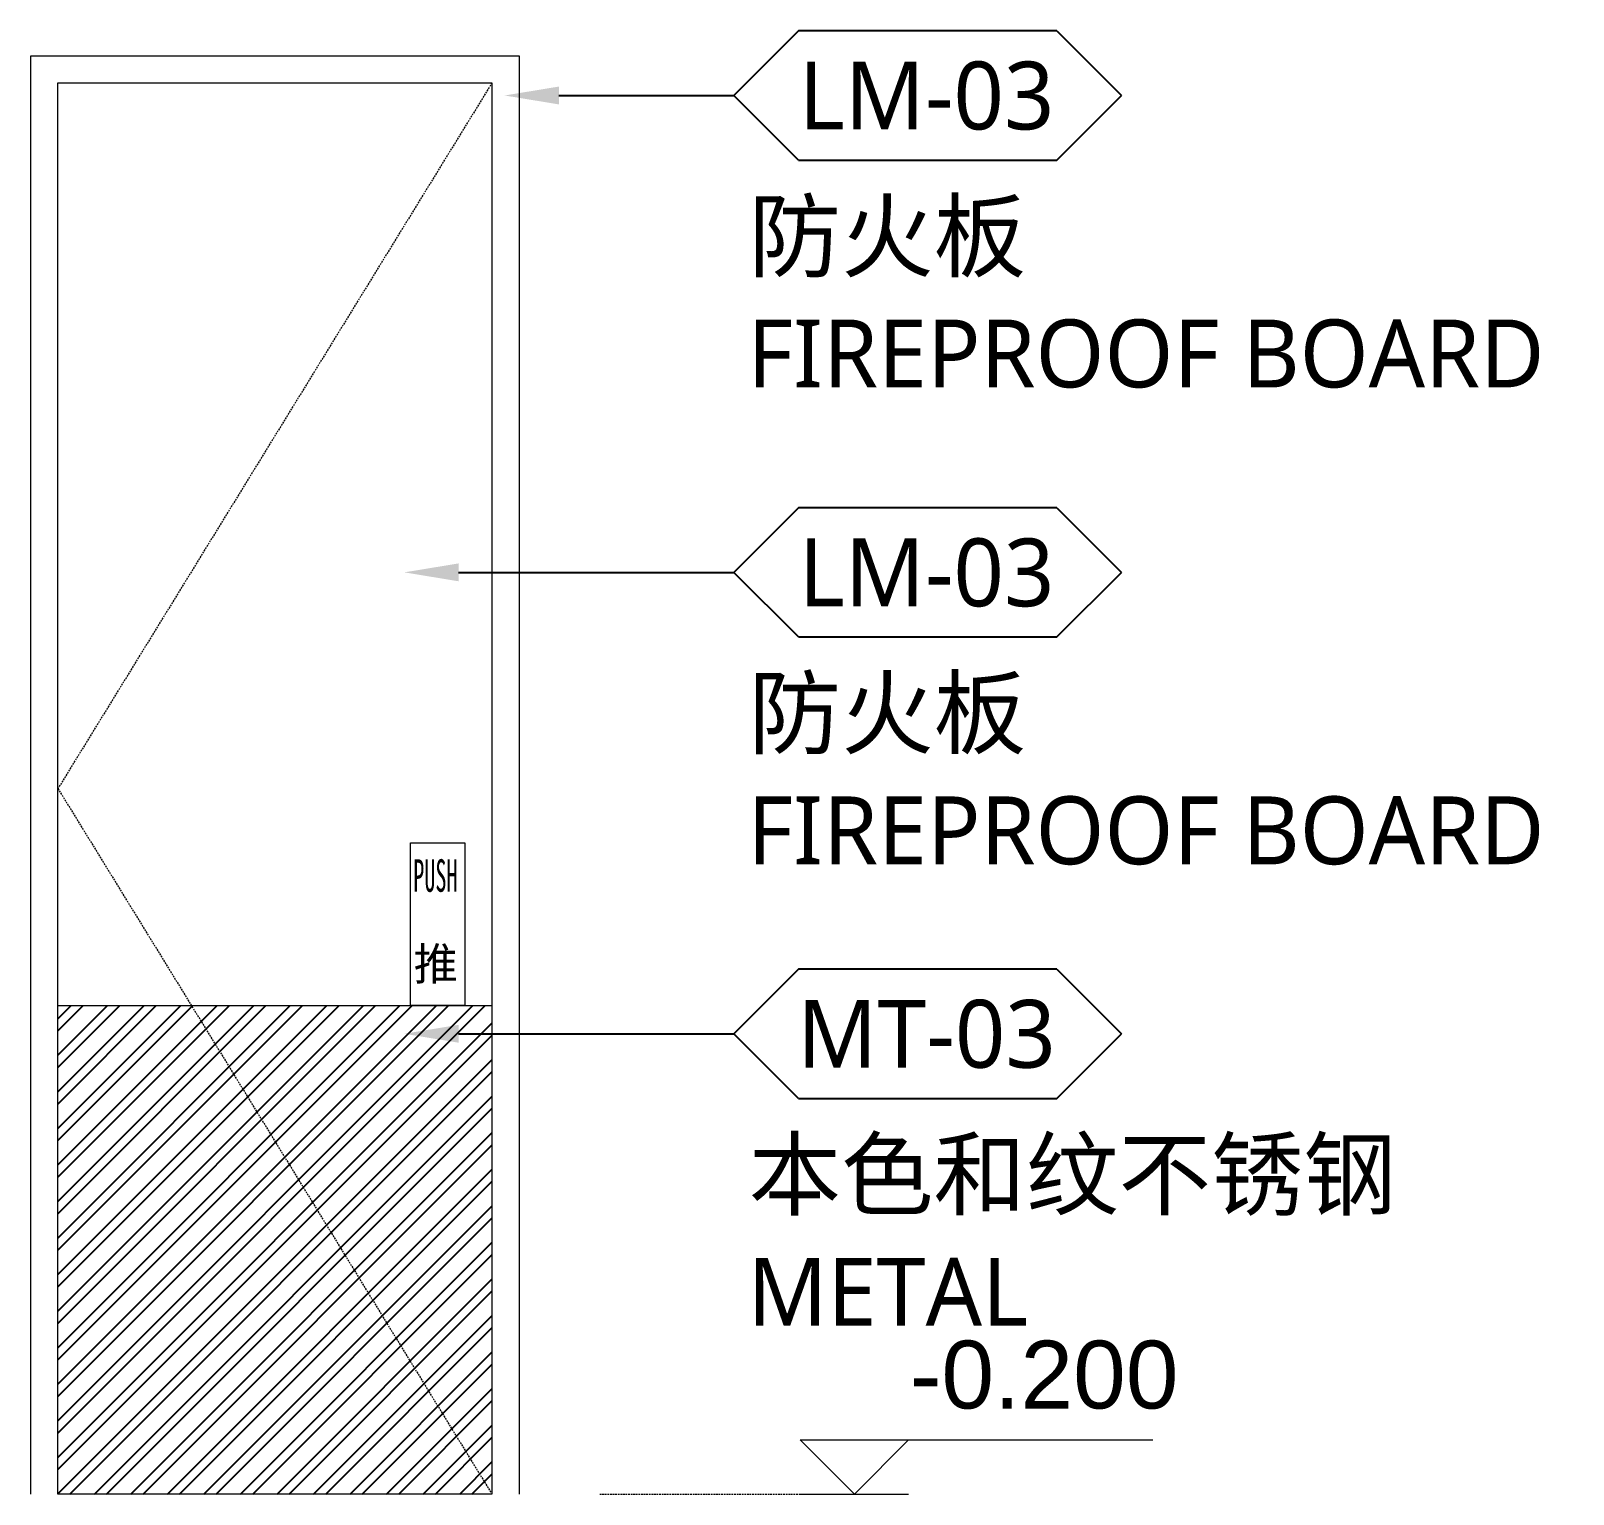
# Model space of a CAD drawing. Header units: millimetres. Extents: x -59920 to -20716, y 18887 to 47087.
# Drawn here: x -39945 to -37102, y 35764 to 38460 of the extents above; entities that cross this region are included whole.
import ezdxf
from ezdxf import colors
from ezdxf.entities.mleader import LeaderData, LeaderLine
from ezdxf.enums import TextEntityAlignment as Align
from ezdxf.math import Vec2, Vec3

# ---------------------------------------------------------------- set-up
doc = ezdxf.new("R2010")
doc.units = ezdxf.units.MM
doc.linetypes.add('_ACM-G-HIDDEN', pattern=[4.7625, 3.175, -1.5875])
doc.layers.add('0 @ 50', color=7, linetype='Continuous')
doc.layers.add('WALL TYPE$0$G-ANNO-NOTE-CH', color=7, linetype='Continuous')
for name, color, linetype, lineweight in [('_ACM-A-ANNO-DIMS', 1, 'Continuous', 13), ('_ACM-A-DETL-THIN', 2, 'Continuous', 13), ('_ACM-A-ELVE-HIDD', 1, '_ACM-G-HIDDEN', 13)]:
    doc.layers.add(name, color=color, linetype=linetype, lineweight=lineweight)
doc.styles.add('_ACM-G-NOTES', font='arial.ttf')
doc.styles.add('MtXpl_', font='simhei.ttf')
doc.styles.add('WALL TYPE$0$Aecom Chinese', font='Microsoft YaHei.ttf')

msp = doc.modelspace()

# ---------------------------------------------------------------- texts
at = {"color": 251, "style": 'MtXpl_', "width": 0.5}
msp.add_text('PUSH', height=60, dxfattribs=at).set_placement((-39239.7, 36874.1))
at = {"color": 251, "style": 'MtXpl_'}
msp.add_text('推', height=60, dxfattribs=at).set_placement((-39238.9, 36711.4))

# ---------------------------------------------------------------- blocks, each defined once
blk = doc.blocks.new('WHA12202707')
at = {"transparency": 16777216}
for p, q in [((2.381, 2.381), (0, 0)), ((11.906, 2.381), (2.381, 2.381)), ((11.906, 2.381), (14.287, 0)), ((2.381, -2.381), (0, 0)), ((11.906, -2.381), (14.287, 0)), ((2.381, -2.381), (11.906, -2.381))]:
    blk.add_line(p, q, dxfattribs=at)
at = {"transparency": 16777216, "style": 'WALL TYPE$0$Aecom Chinese'}
blk.add_attdef('英文2', (0.492, -14.583), '', height=2.5, dxfattribs=at)
at = {"layer": 'WALL TYPE$0$G-ANNO-NOTE-CH', "transparency": 16777216, "style": 'WALL TYPE$0$Aecom Chinese'}
blk.add_attdef('编号', text='', height=2.5, dxfattribs=at).set_placement((7.101, 0), align=Align.MIDDLE)
for tag, p in [('中文', (0.538, -5.179)), ('英文', (0.492, -9.507))]:
    blk.add_attdef(tag, text='', height=2.5, dxfattribs=at).set_placement(p, align=Align.MIDDLE_LEFT)
blk = doc.blocks.new('*U134')
for p, q in [((-2, 2), (2, 2)), ((0, 0), (-2, 2)), ((2, 2), (0, 0)), ((2, 2), (11, 2)), ((-2, 0), (2, 0))]:
    blk.add_line(p, q)
at = {"style": '_ACM-G-NOTES'}
blk.add_attdef('HEIGHT-1', text='', height=2.5, dxfattribs=at).set_placement((2.047, 5.655), align=Align.TOP_LEFT)

# ---------------------------------------------------------------- hatches: boundary and pattern name
h = msp.add_hatch()
h.set_pattern_fill('ANSI32', color=8, scale=5)
h.set_pattern_definition([(45, (-3025.996, 21647.86), (-33.67596, 33.67596), []), (45, (-3003.545, 21647.86), (-33.67596, 33.67596), [])])
h.paths.add_polyline_path([(-39094.6, 35764.4), (-39094.6, 36664.4), (-39894.6, 36664.4), (-39894.6, 35764.4)])

# ---------------------------------------------------------------- linework, layer by layer
at = {"layer": '_ACM-A-DETL-THIN'}
for points in [[(-39944.6, 35764.4), (-39944.6, 38414.4), (-39044.6, 38414.4), (-39044.6, 35764.4)], [(-39094.6, 38364.4), (-39094.6, 35764.4)], [(-39894.6, 36664.4), (-39094.6, 36664.4)]]:
    msp.add_lwpolyline(points, dxfattribs=at)
for points in [[(-39894.6, 38364.4), (-39094.6, 38364.4), (-39094.6, 35764.4), (-39894.6, 35764.4)], [(-39144.6, 36664.4), (-39244.6, 36664.4), (-39244.6, 36964.4), (-39144.6, 36964.4)]]:
    msp.add_lwpolyline(points, close=True, dxfattribs=at)
at = {"layer": '_ACM-A-ELVE-HIDD'}
for points in [[(-39094.6, 38364.4), (-39894.6, 37064.4), (-39094.6, 35764.4)], [(-38895.9, 35764.4), (-38363, 35764.4)]]:
    msp.add_lwpolyline(points, dxfattribs=at)

# ---------------------------------------------------------------- block references
at = {"layer": '_ACM-A-ANNO-DIMS', "xscale": 50, "yscale": 50, "zscale": 50}
msp.add_blockref('*U134', (-38426.5, 35764.4), dxfattribs=at).add_auto_attribs({'HEIGHT-1': '-0.200'})

msp.set_redraw_order([(e.dxf.handle, doc.entitydb.next_handle()) for e in msp.query("TEXT MTEXT ATTDEF DIMENSION ARC_DIMENSION")])  # texts and dimensions are drawn at this point

# ---------------------------------------------------------------- leaders
at = {"layer": '0 @ 50'}
ml = msp.add_multileader_block('Standard', dxfattribs=at)
ml.set_content('WHA12202707', color=256, scale=50)
ml.set_attribute('编号', 'LM-03', width=0)
ml.set_attribute('中文', '防火板', width=0)
ml.set_attribute('英文', 'FIREPROOF BOARD', width=0)
ml.set_attribute('英文2', '', width=0)
ml.set_leader_properties(color=2)
ml.build(insert=Vec2(0, 0))
ml.multileader.update_dxf_attribs({"text_right_attachment_type": 6, "dogleg_length": 0.36, "arrow_head_size": 100, "scale": 50})
ctx = ml.context
ctx.base_point, ctx.scale, ctx.char_height, ctx.arrow_head_size, ctx.landing_gap_size, ctx.plane_origin = Vec3(-38648.5, 38341.3), 50, 3750, 100, 4.5, Vec3(-36838.1, 35893.1)
ctx.right_attachment = 6
notes = []
notes.append((ctx, [(0, (1, 1, 0), (-38710.5, 38341.3), (1, 0), 62, [(0, [(-39071.2, 38341.3)], 0, [])])]))
ctx.block.insert = Vec3(-38648.5, 38341.3)
ml = msp.add_multileader_block('Standard', dxfattribs=at)
ml.set_content('WHA12202707', color=256, scale=50)
ml.set_attribute('编号', 'LM-03', width=0)
ml.set_attribute('中文', '防火板', width=0)
ml.set_attribute('英文', 'FIREPROOF BOARD', width=0)
ml.set_attribute('英文2', '', width=0)
ml.set_leader_properties(color=2)
ml.build(insert=Vec2(0, 0))
ml.multileader.update_dxf_attribs({"text_right_attachment_type": 6, "dogleg_length": 0.36, "arrow_head_size": 100, "scale": 50})
ctx = ml.context
ctx.base_point, ctx.scale, ctx.char_height, ctx.arrow_head_size, ctx.landing_gap_size, ctx.plane_origin = Vec3(-38648.5, 37462.7), 50, 3750, 100, 4.5, Vec3(-36838.1, 35014.6)
ctx.right_attachment = 6
notes.append((ctx, [(0, (1, 1, 0), (-38885.5, 37462.7), (1, 0), 237, [(0, [(-39256.2, 37462.7)], 0, [])])]))
ctx.block.insert = Vec3(-38648.5, 37462.7)
ml = msp.add_multileader_block('Standard', dxfattribs=at)
ml.set_content('WHA12202707', color=256, scale=50)
ml.set_attribute('编号', 'MT-03', width=0)
ml.set_attribute('中文', '本色和纹不锈钢', width=0)
ml.set_attribute('英文', 'METAL', width=0)
ml.set_attribute('英文2', '', width=0)
ml.set_leader_properties(color=2)
ml.build(insert=Vec2(0, 0))
ml.multileader.update_dxf_attribs({"text_right_attachment_type": 6, "dogleg_length": 0.36, "arrow_head_size": 100, "scale": 50})
ctx = ml.context
ctx.base_point, ctx.scale, ctx.char_height, ctx.arrow_head_size, ctx.landing_gap_size, ctx.plane_origin = Vec3(-38648.5, 36612.6), 50, 3750, 100, 4.5, Vec3(-36838.1, 34164.5)
ctx.right_attachment = 6
notes.append((ctx, [(0, (1, 1, 0), (-38885.5, 36612.6), (1, 0), 237, [(0, [(-39256.2, 36612.6)], 0, [])])]))
ctx.block.insert = Vec3(-38648.5, 36612.6)
for ctx, leaders in notes:
    for number, flags, end, landing, length, lines in leaders:
        leader = LeaderData()
        leader.index, (leader.has_last_leader_line, leader.has_dogleg_vector, leader.attachment_direction) = number, flags
        leader.last_leader_point, leader.dogleg_vector, leader.dogleg_length = Vec3(end), Vec3(landing), length
        for number, points, colour, breaks in lines:
            line = LeaderLine()
            line.index, line.vertices, line.color, line.breaks = number, Vec3.list(points), colors.encode_raw_color(colour), breaks
            leader.lines.append(line)
        ctx.leaders.append(leader)

doc.saveas('drawing.dxf')
